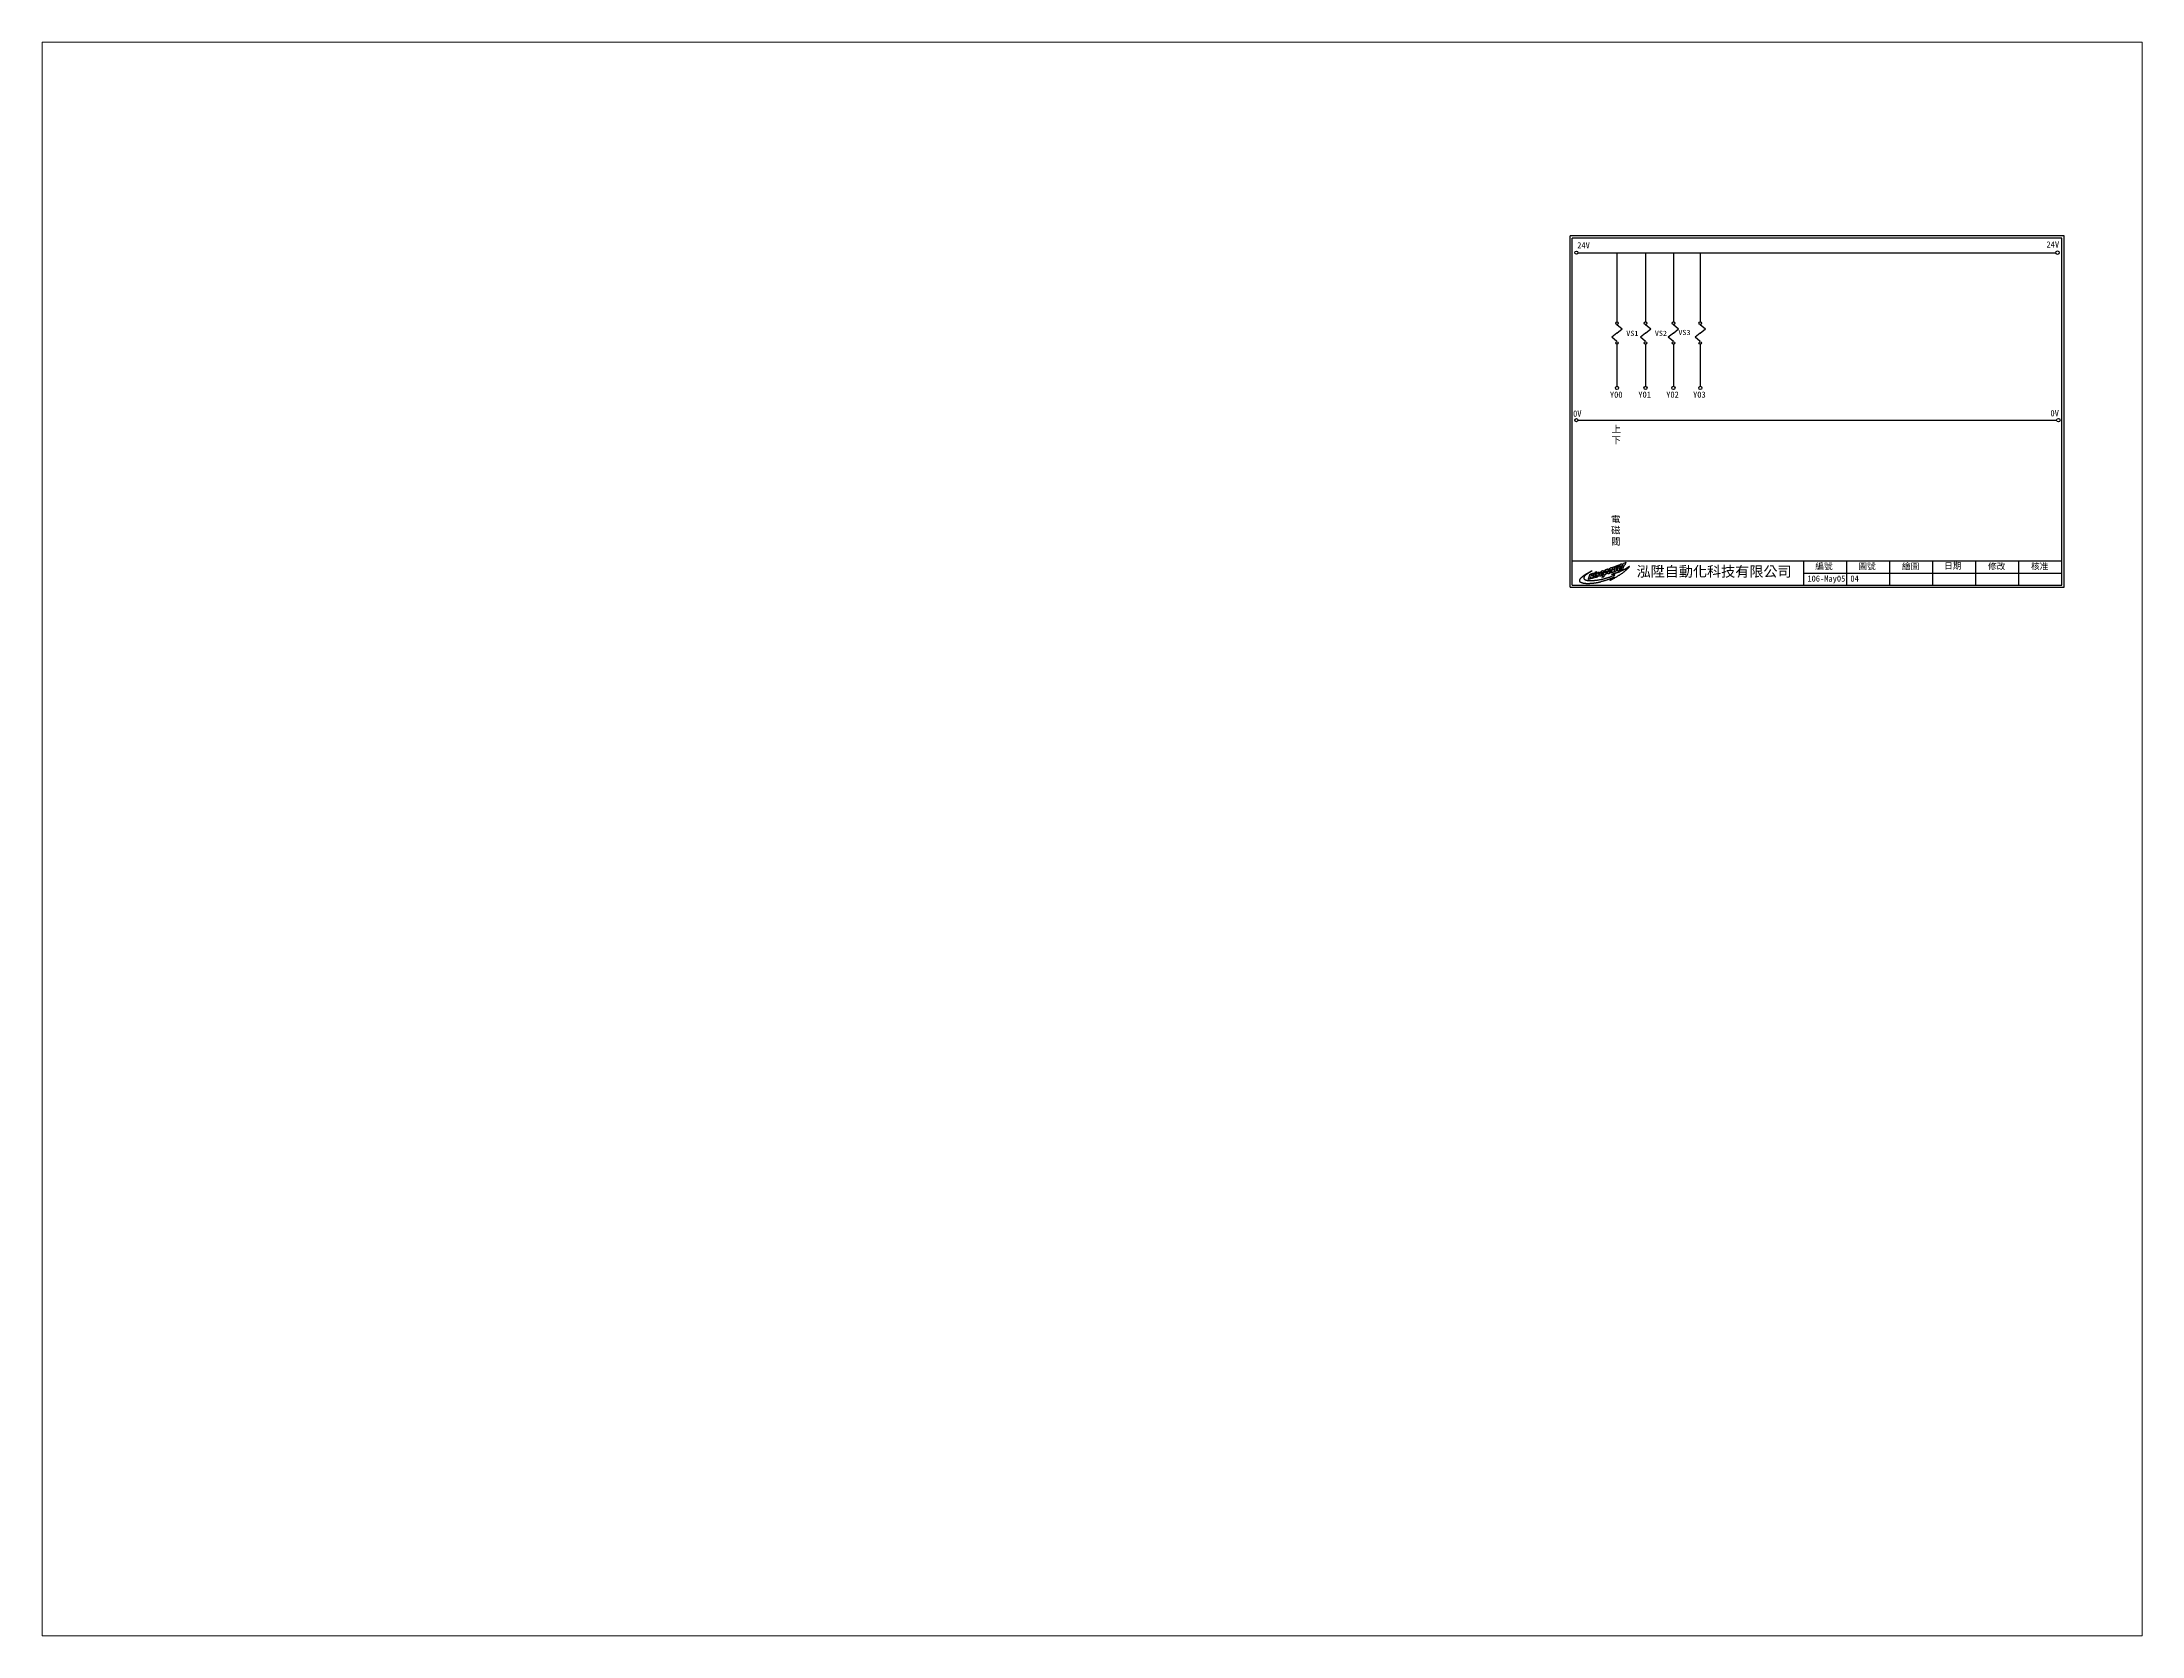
# Paper-space layout '配置1' of a CAD drawing. Extents: x 26 to 231, y 20 to 176.
# The model-space entities are those that its viewports show. They can reach past a viewport. Long polylines and large blocks are cut down to what shows.
import ezdxf

# ---------------------------------------------------------------- set-up
doc = ezdxf.new("R2010")
doc.units = 0
doc.layers.get('0').update_dxf_attribs({"linetype": 'CONTINUOUS'})
for name, color, linetype in [('圖框層', 7, 'CONTINUOUS'), ('標尺寸層', 3, 'CONTINUOUS'), ('輪廓線層', 7, 'CONTINUOUS')]:
    doc.layers.add(name, color=color, linetype=linetype)
doc.styles.add('CNS', font='romanc.shx', dxfattribs={"bigfont": 'chineset.shx'})
doc.styles.add('STSL', font='kaiu.ttf')

psp = doc.layouts.new('配置1')

msp = doc.modelspace()

# ---------------------------------------------------------------- texts
at = {"layer": '圖框層', "color": 4, "style": 'STSL'}
for s, height, p in [('24V', 3.6, (893.2, 447.9)), ('24V', 3.6, (1165.8, 448.4)), ('VS1', 3, (921.7, 397.1)), ('VS2', 3, (938.3, 397.1)), ('VS3', 3, (952, 397.6)), ('0V', 3.6, (890.8, 350.2)), ('Y00', 3.6, (912.2, 361.2)), ('Y01', 3.6, (928.7, 361.2)), ('Y02', 3.6, (944.9, 361.2)), ('Y03', 3.6, (960.5, 361.2)), ('0V', 3.6, (1168.1, 350.4)), ('泓陞自動化科技有限公司', 6, (927.7, 257.3)), ('106-May05', 3.6, (1026.9, 254.4)), ('編號', 3.6, (1031.5, 261.5)), ('04', 3.6, (1051.9, 254.4)), ('圖號', 3.6, (1056.5, 261.5)), ('繪圖', 3.6, (1081.8, 261.5)), ('日期', 3.6, (1106.3, 261.8)), ('修改', 3.6, (1131.8, 261.5)), ('核准', 3.6, (1156.8, 261.5))]:
    msp.add_text(s, height=height, dxfattribs=at).set_placement(p)
at = {"layer": '標尺寸層', "color": 7, "char_height": 3.9, "attachment_point": 5, "style": 'CNS'}
for s, insert, width in [('{\\fDFKai-SB|b0|i0|c136|p65;上下}', (915.9, 339.6), 2.848), ('{\\fDFKai-SB|b0|i0|c136|p65;電磁閥}', (915.6, 284), 8.663)]:
    msp.add_mtext(s, dxfattribs=dict(at, insert=insert, width=width))

# ---------------------------------------------------------------- linework, layer by layer
for centre in [(1172.2, 445.4), (1172.7, 348.2)]:
    msp.add_circle(centre, 1)
at = {"layer": '圖框層', "color": 7}
for p, q in [((1176.1, 455.2), (889.1, 455.2)), ((889.1, 251.2), (889.1, 455.2)), ((1174.8, 453.9), (890.3, 453.9)), ((890.3, 252.4), (890.3, 453.9)), ((1174.8, 252.4), (1174.8, 453.9)), ((1176.1, 251.2), (1176.1, 455.2)), ((890.3, 266.4), (1174.8, 266.4)), ((1024.8, 252.4), (1024.8, 266.4)), ((1024.8, 259.4), (1174.8, 259.4)), ((1049.8, 252.4), (1049.8, 266.4)), ((1074.8, 252.4), (1074.8, 266.4)), ((1099.8, 252.4), (1099.8, 266.4)), ((1124.8, 252.4), (1124.8, 266.4)), ((1149.8, 252.4), (1149.8, 266.4)), ((889.1, 251.2), (1176.1, 251.2)), ((890.3, 252.4), (1174.8, 252.4))]:
    msp.add_line(p, q, dxfattribs=at)
at = {"layer": '標尺寸層', "color": 7}
for p, q in [((893.6, 445.4), (1171.2, 445.4)), ((916.3, 445.4), (916.3, 405.2)), ((932.9, 445.4), (932.9, 405.2)), ((949.1, 445.4), (949.1, 405.2)), ((964.7, 445.4), (964.7, 405.2)), ((916.3, 403.7), (919.4, 401.2)), ((932.9, 403.7), (935.9, 401.2)), ((949.1, 403.7), (952.1, 401.2)), ((964.7, 403.7), (967.7, 401.2)), ((916.3, 398.7), (913.3, 396.3)), ((916.3, 393.8), (913.3, 396.3)), ((916.3, 398.7), (919.4, 401.2)), ((916.3, 392.3), (916.3, 367.8)), ((932.9, 398.7), (929.9, 396.3)), ((932.9, 393.8), (929.9, 396.3)), ((932.9, 398.7), (935.9, 401.2)), ((932.9, 392.3), (932.9, 367.8)), ((949.1, 398.7), (946.1, 396.3)), ((949.1, 393.8), (946.1, 396.3)), ((949.1, 398.7), (952.1, 401.2)), ((949.1, 392.3), (949.1, 367.8)), ((964.7, 398.7), (961.7, 396.3)), ((964.7, 393.8), (961.7, 396.3)), ((964.7, 398.7), (967.7, 401.2)), ((964.7, 392.3), (964.7, 367.8)), ((893.8, 348.2), (1171.7, 348.2))]:
    msp.add_line(p, q, dxfattribs=at)
for centre, radius in [((892.7, 445.4), 0.92), ((916.3, 404.5), 0.751), ((932.9, 404.5), 0.751), ((949.1, 404.5), 0.751), ((964.7, 404.5), 0.751), ((916.3, 393), 0.751), ((932.9, 393), 0.751), ((949.1, 393), 0.751), ((964.7, 393), 0.751), ((916.3, 366.9), 0.92), ((932.9, 366.9), 0.92), ((949.1, 366.9), 0.92), ((964.7, 366.9), 0.92), ((892.7, 348.2), 0.92)]:
    msp.add_circle(centre, radius, dxfattribs=at)
at = {"layer": '輪廓線層', "color": 1}
msp.add_lwpolyline([(913.7, 256.6), (913.4, 256.5), (913.1, 256.4), (912.8, 256.2), (912.5, 256.1), (912.2, 256), (911.9, 255.9), (911.6, 255.7), (911.3, 255.6), (911, 255.5), (910.8, 255.4), (910.6, 255.4), (910.4, 255.3), (910.2, 255.2), (909.9, 255.1), (909.7, 255.1), (909.5, 255), (909.2, 254.9), (908.9, 254.8), (908.7, 254.8), (908.4, 254.7), (908.1, 254.6), (907.8, 254.5), (907.5, 254.4), (907.2, 254.4), (907, 254.3), (906.7, 254.2), (906.5, 254.2), (906.3, 254.1), (906.1, 254.1), (905.9, 254), (905.7, 254), (905.5, 253.9), (905.3, 253.9), (905.1, 253.8), (904.9, 253.8), (904.7, 253.8), (904.6, 253.7), (904.4, 253.7), (904.2, 253.7), (904, 253.6), (903.8, 253.6), (903.6, 253.6), (903.5, 253.5), (903.3, 253.5), (903.1, 253.5), (902.9, 253.5), (902.8, 253.4), (902.6, 253.4), (902.4, 253.4), (902.3, 253.4), (902.1, 253.4), (902, 253.3), (901.8, 253.3), (901.6, 253.3), (901.5, 253.3), (901.3, 253.3), (901.1, 253.3), (901, 253.3), (900.8, 253.3), (900.6, 253.3), (900.5, 253.2), (900.3, 253.2), (900.1, 253.2), (899.9, 253.2), (899.8, 253.2), (899.6, 253.2), (899.5, 253.2), (899.3, 253.2), (899.2, 253.2), (899, 253.2), (898.9, 253.2), (898.8, 253.2), (898.7, 253.2), (898.5, 253.2), (898.4, 253.2), (898.3, 253.2), (898.2, 253.3), (898.1, 253.3), (898, 253.3), (897.9, 253.3), (897.7, 253.3), (897.6, 253.3), (897.5, 253.3), (897.4, 253.3), (897.2, 253.4), (897.1, 253.4), (897, 253.4), (896.8, 253.4), (896.7, 253.5), (896.5, 253.5), (896.4, 253.5), (896.3, 253.6), (896.1, 253.6), (896, 253.7), (895.9, 253.7), (895.8, 253.8), (895.7, 253.8), (895.6, 253.8), (895.5, 253.9), (895.4, 253.9), (895.3, 254), (895.2, 254), (895.2, 254.1), (895.1, 254.1), (895.1, 254.2), (895, 254.2), (895, 254.3), (894.9, 254.3), (894.9, 254.3), (894.9, 254.4), (894.9, 254.4), (894.8, 254.4), (894.8, 254.5), (894.8, 254.5), (894.8, 254.5), (894.8, 254.6), (894.8, 254.6), (894.8, 254.6), (894.8, 254.7), (894.7, 254.7), (894.7, 254.7), (894.7, 254.8), (894.7, 254.8), (894.7, 254.8), (894.7, 254.9), (894.7, 254.9), (894.7, 254.9), (894.7, 255), (894.7, 255), (894.7, 255), (894.7, 255.1), (894.7, 255.1), (894.7, 255.2), (894.7, 255.2), (894.7, 255.2), (894.7, 255.3), (894.7, 255.3), (894.7, 255.4), (894.7, 255.4), (894.7, 255.4), (894.7, 255.5), (894.8, 255.5), (894.8, 255.6), (894.8, 255.6), (894.8, 255.7), (894.9, 255.7), (894.9, 255.8), (894.9, 255.9), (895, 256), (895, 256), (895.1, 256.1), (895.2, 256.2), (895.2, 256.3), (895.3, 256.4), (895.4, 256.5), (895.5, 256.6), (895.6, 256.7), (895.6, 256.8), (895.7, 256.9), (895.9, 257), (896, 257.1), (896.1, 257.2), (896.2, 257.3), (896.3, 257.4), (896.5, 257.5), (896.6, 257.6), (896.7, 257.7), (896.9, 257.8), (897, 257.9), (897.1, 258), (897.3, 258.1), (897.4, 258.2), (897.5, 258.3), (897.7, 258.4), (897.8, 258.5), (897.9, 258.6), (898, 258.6), (898.2, 258.7), (898.3, 258.8), (898.4, 258.9), (898.5, 258.9), (898.6, 259), (898.7, 259), (898.8, 259.1), (898.9, 259.2), (899, 259.2), (899.1, 259.3), (899.3, 259.3), (899.4, 259.4), (899.5, 259.5), (899.7, 259.6), (899.8, 259.7), (900, 259.8), (900.2, 259.9), (900.4, 260), (900.6, 260.1), (900.8, 260.2), (901, 260.3), (901.2, 260.4), (901.3, 260.4), (901.5, 260.5), (901.6, 260.5), (901.6, 260.6), (901.7, 260.6), (901.7, 260.6), (901.7, 260.6), (901.7, 260.6), (901.7, 260.5), (901.7, 260.5), (901.6, 260.5), (901.6, 260.4), (901.5, 260.4), (901.4, 260.4), (901.3, 260.3), (901.2, 260.3), (901.1, 260.2), (901, 260.1), (900.9, 260.1), (900.8, 260), (900.7, 259.9), (900.6, 259.9), (900.4, 259.8), (900.3, 259.7), (900.2, 259.7), (900.1, 259.6), (899.9, 259.5), (899.8, 259.4), (899.7, 259.4), (899.5, 259.3), (899.4, 259.2), (899.3, 259.1), (899.2, 259), (899, 258.9), (898.9, 258.9), (898.8, 258.8), (898.7, 258.7), (898.6, 258.6), (898.5, 258.5), (898.4, 258.4), (898.3, 258.4), (898.2, 258.3), (898.1, 258.2), (898, 258.1), (897.9, 258), (897.8, 257.9), (897.7, 257.8), (897.6, 257.8), (897.6, 257.7), (897.5, 257.6), (897.4, 257.5), (897.4, 257.5), (897.3, 257.4), (897.3, 257.3), (897.2, 257.3), (897.2, 257.2), (897.2, 257.1), (897.1, 257.1), (897.1, 257), (897.1, 257), (897.1, 256.9), (897.1, 256.8), (897, 256.8), (897, 256.7), (897, 256.7), (897, 256.6), (897, 256.6), (897, 256.5), (897, 256.5), (897, 256.4), (897, 256.4), (897, 256.4), (897, 256.3), (897.1, 256.3), (897.1, 256.2), (897.1, 256.2), (897.1, 256.2), (897.1, 256.1), (897.1, 256.1), (897.2, 256), (897.2, 256), (897.2, 256), (897.2, 255.9), (897.3, 255.9), (897.3, 255.9), (897.3, 255.9), (897.4, 255.8), (897.4, 255.8), (897.4, 255.8), (897.5, 255.7), (897.5, 255.7), (897.6, 255.7), (897.6, 255.7), (897.7, 255.6), (897.7, 255.6), (897.8, 255.6), (897.9, 255.5), (897.9, 255.5), (898, 255.5), (898.1, 255.4), (898.1, 255.4), (898.2, 255.4), (898.3, 255.3), (898.3, 255.3), (898.4, 255.3), (898.5, 255.3), (898.6, 255.3), (898.6, 255.2), (898.7, 255.2), (898.8, 255.2), (898.9, 255.2), (899, 255.2), (899, 255.1), (899.1, 255.1), (899.2, 255.1), (899.4, 255.1), (899.5, 255.1), (899.6, 255.1), (899.7, 255.1), (899.8, 255.1), (900, 255), (900.1, 255), (900.2, 255), (900.4, 255), (900.5, 255), (900.7, 255), (900.8, 255), (901, 255), (901.2, 255), (901.3, 255), (901.5, 255), (901.7, 255), (901.9, 255), (902.1, 255.1), (902.3, 255.1), (902.5, 255.1), (902.7, 255.1), (902.9, 255.1), (903, 255.1), (903.2, 255.1), (903.4, 255.2), (903.6, 255.2), (903.7, 255.2), (903.9, 255.2), (904.1, 255.2), (904.2, 255.2), (904.4, 255.3), (904.6, 255.3), (904.7, 255.3), (904.9, 255.3), (905.1, 255.4), (905.3, 255.4), (905.5, 255.4), (905.8, 255.5), (906, 255.5), (906.3, 255.6), (906.6, 255.6), (906.8, 255.7), (907.1, 255.7), (907.4, 255.8), (907.7, 255.9), (908, 255.9), (908.3, 256), (908.5, 256.1), (908.8, 256.1), (909.1, 256.2), (909.3, 256.3), (909.6, 256.4), (909.8, 256.4), (910, 256.5), (910.3, 256.6), (910.5, 256.6), (910.7, 256.7), (910.8, 256.7), (911, 256.8), (911.2, 256.8), (911.3, 256.9), (911.4, 256.9), (911.5, 257), (911.7, 257), (911.8, 257), (911.9, 257.1), (912, 257.1), (912.1, 257.1), (912.2, 257.2), (912.4, 257.3), (912.5, 257.3), (912.7, 257.4), (912.8, 257.4), (913, 257.5), (913.2, 257.6), (913.4, 257.6), (913.5, 257.7), (913.6, 257.7), (913.8, 257.8), (913.9, 257.8), (914, 257.9), (914.1, 257.9), (914.3, 258), (914.4, 258), (914.5, 258.1), (914.6, 258.1), (914.7, 258.1), (914.8, 258.2), (914.9, 258.2), (915, 258.2), (915, 258.3), (915.1, 258.3), (915.1, 258.3), (915.1, 258.4), (915.1, 258.4), (915.1, 258.4), (915.1, 258.4), (915, 258.4), (914.9, 258.5), (914.9, 258.5), (914.8, 258.5), (914.7, 258.5), (914.6, 258.5), (914.6, 258.5), (914.5, 258.5), (914.4, 258.5), (914.3, 258.5), (914.2, 258.5), (914.1, 258.6), (914, 258.6), (913.9, 258.6), (913.8, 258.6), (913.7, 258.6), (913.7, 258.6), (913.6, 258.6), (913.5, 258.6), (913.4, 258.6), (913.3, 258.6), (913.3, 258.6), (913.2, 258.7), (913.2, 258.7), (913.2, 258.7), (913.1, 258.7), (913.1, 258.7), (913.1, 258.7), (913.1, 258.7), (913.2, 258.8), (913.2, 258.8), (913.2, 258.8), (913.3, 258.8), (913.4, 258.8), (913.5, 258.9), (913.6, 258.9), (913.7, 258.9), (913.8, 258.9), (914, 259), (914.1, 259), (914.3, 259.1), (914.5, 259.1), (914.6, 259.2), (914.8, 259.2), (915, 259.3), (915.2, 259.3), (915.3, 259.4), (915.5, 259.4), (915.7, 259.5), (915.9, 259.6), (916.1, 259.6), (916.3, 259.7), (916.4, 259.7), (916.6, 259.8), (916.8, 259.9), (917, 259.9), (917.2, 260), (917.4, 260.1), (917.6, 260.2), (917.9, 260.2), (918.1, 260.3), (918.4, 260.4), (918.6, 260.6), (918.9, 260.7), (919.1, 260.8), (919.4, 260.9), (919.6, 261), (919.9, 261.1), (920.1, 261.2), (920.3, 261.4), (920.5, 261.5), (920.7, 261.6), (920.9, 261.7), (921.1, 261.7), (921.2, 261.8), (921.4, 261.9), (921.6, 262), (921.7, 262.2), (921.9, 262.3), (922.1, 262.4), (922.2, 262.5), (922.4, 262.6), (922.5, 262.7), (922.7, 262.8), (922.8, 262.9), (922.9, 263), (923, 263.1), (923.1, 263.2), (923.2, 263.2), (923.3, 263.3), (923.4, 263.3), (923.4, 263.3), (923.4, 263.3), (923.5, 263.3), (923.4, 263.3), (923.4, 263.2), (923.4, 263.1), (923.3, 263.1), (923.3, 263), (923.3, 262.9), (923.2, 262.8), (923.2, 262.8), (923.1, 262.7), (923, 262.6), (923, 262.6), (922.9, 262.5), (922.9, 262.4), (922.8, 262.3), (922.8, 262.3), (922.7, 262.2), (922.6, 262.1), (922.6, 262.1), (922.5, 262), (922.4, 261.9), (922.3, 261.8), (922.2, 261.7), (922.1, 261.6), (922, 261.5), (921.9, 261.4), (921.7, 261.2), (921.6, 261.1), (921.5, 261), (921.3, 260.8), (921.2, 260.7), (921, 260.6), (920.8, 260.4), (920.7, 260.3), (920.5, 260.1), (920.3, 260), (920.1, 259.9), (919.9, 259.7), (919.7, 259.5), (919.5, 259.4), (919.3, 259.2), (919, 259), (918.8, 258.9), (918.5, 258.7), (918.3, 258.5), (918, 258.4), (917.7, 258.2), (917.5, 258), (917.2, 257.9), (917, 257.7), (916.7, 257.5), (916.4, 257.4), (916.2, 257.2), (915.9, 257.1), (915.6, 256.9), (915.4, 256.8), (915.1, 256.6), (914.8, 256.5), (914.6, 256.3), (914.3, 256.2), (914.1, 256), (913.9, 255.9), (913.7, 255.8), (913.5, 255.7), (913.3, 255.6), (913.2, 255.5), (913, 255.5), (912.9, 255.4), (912.8, 255.3), (912.7, 255.3), (912.6, 255.2), (912.5, 255.2), (912.4, 255.1), (912.4, 255.1), (912.3, 255.1), (912.3, 255.1), (912.2, 255.1), (912.2, 255.1), (912.2, 255.1), (912.2, 255.1), (912.3, 255.2), (912.3, 255.2), (912.4, 255.3), (912.5, 255.4), (912.6, 255.4), (912.7, 255.5), (912.9, 255.6), (913, 255.7), (913.2, 255.9), (913.3, 256), (913.5, 256.1), (913.6, 256.2), (913.8, 256.3), (914, 256.4), (914.1, 256.6), (914.3, 256.7), (914.4, 256.8), (914.5, 256.9), (914.6, 256.9), (914.7, 257), (914.7, 257), (914.8, 257.1), (914.8, 257.1), (914.7, 257.1), (914.7, 257.1), (914.6, 257), (914.5, 257), (914.3, 256.9), (914.1, 256.8), (913.9, 256.7)], close=True, dxfattribs=at)
at = {"layer": '輪廓線層', "color": 116}
for points in [[(902.3, 257.8), (902.3, 257.8), (902.3, 257.8), (902.3, 257.7), (902.4, 257.7), (902.4, 257.7), (902.4, 257.7), (902.4, 257.6), (902.4, 257.6), (902.4, 257.6), (902.3, 257.5), (902.3, 257.5), (902.3, 257.5), (902.3, 257.4), (902.3, 257.4), (902.3, 257.3), (902.3, 257.3), (902.3, 257.3), (902.3, 257.2), (902.3, 257.2), (902.3, 257.1), (902.2, 257.1), (902.2, 257.1), (902.2, 257), (902.2, 257), (902.2, 257), (902.2, 256.9), (902.2, 256.9), (902.2, 256.9), (902.2, 256.8), (902.1, 256.8), (902.1, 256.8), (902.1, 256.8), (902.1, 256.7), (902.1, 256.7), (902.1, 256.7), (902.1, 256.7), (902.1, 256.6), (902.1, 256.6), (902.1, 256.6), (902.1, 256.6), (902.1, 256.6), (902.1, 256.5), (902.1, 256.5), (902.1, 256.5), (902.1, 256.5), (902.1, 256.5), (902.1, 256.5), (902.1, 256.4), (902.1, 256.4), (902.1, 256.4), (902.1, 256.4), (902.1, 256.4), (902.1, 256.4), (902.1, 256.4), (902.1, 256.4), (902.1, 256.4), (902, 256.4), (902, 256.4), (902, 256.4), (902, 256.3), (902, 256.3), (901.9, 256.3), (901.9, 256.3), (901.9, 256.3), (901.8, 256.3), (901.8, 256.3), (901.8, 256.3), (901.7, 256.3), (901.7, 256.3), (901.7, 256.2), (901.6, 256.2), (901.6, 256.2), (901.6, 256.2), (901.5, 256.2), (901.5, 256.2), (901.5, 256.2), (901.4, 256.2), (901.4, 256.2), (901.4, 256.2), (901.3, 256.2), (901.3, 256.2), (901.3, 256.1), (901.3, 256.1), (901.3, 256.1), (901.3, 256.1), (901.2, 256.2), (901.2, 256.2), (901.2, 256.2), (901.2, 256.2), (901.2, 256.2), (901.2, 256.2), (901.2, 256.2), (901.2, 256.3), (901.2, 256.3), (901.2, 256.3), (901.2, 256.4), (901.3, 256.4), (901.3, 256.4), (901.3, 256.4), (901.3, 256.5), (901.3, 256.5), (901.3, 256.5), (901.3, 256.5), (901.3, 256.6), (901.3, 256.6), (901.3, 256.6), (901.3, 256.6), (901.3, 256.7), (901.3, 256.7), (901.3, 256.7), (901.4, 256.7), (901.4, 256.8), (901.4, 256.8), (901.4, 256.8), (901.4, 256.9), (901.4, 256.9), (901.4, 256.9), (901.4, 256.9), (901.4, 257), (901.4, 257), (901.4, 257), (901.4, 257), (901.4, 257), (901.4, 257.1), (901.4, 257.1), (901.4, 257.1), (901.4, 257.1), (901.4, 257.1), (901.4, 257.1), (901.4, 257.1), (901.4, 257.1), (901.4, 257.1), (901.4, 257.1), (901.4, 257.2), (901.4, 257.2), (901.4, 257.2), (901.4, 257.2), (901.4, 257.2), (901.4, 257.2), (901.3, 257.2), (901.3, 257.2), (901.3, 257.2), (901.3, 257.2), (901.3, 257.2), (901.3, 257.2), (901.3, 257.2), (901.2, 257.2), (901.2, 257.2), (901.2, 257.1), (901.2, 257.1), (901.2, 257.1), (901.1, 257.1), (901.1, 257.1), (901.1, 257.1), (901.1, 257.1), (901.1, 257.1), (901.1, 257.1), (901, 257.1), (901, 257.1), (901, 257.1), (901, 257.1), (901, 257), (900.9, 257), (900.9, 257), (900.9, 257), (900.9, 257), (900.9, 257), (900.9, 257), (900.9, 256.9), (900.9, 256.9), (900.9, 256.9), (900.9, 256.9), (900.9, 256.9), (900.9, 256.9), (900.9, 256.9), (900.8, 256.9), (900.8, 256.8), (900.8, 256.8), (900.8, 256.8), (900.8, 256.8), (900.8, 256.8), (900.8, 256.8), (900.8, 256.7), (900.8, 256.7), (900.8, 256.7), (900.8, 256.7), (900.8, 256.6), (900.8, 256.6), (900.8, 256.6), (900.8, 256.6), (900.7, 256.5), (900.7, 256.5), (900.7, 256.5), (900.7, 256.4), (900.7, 256.4), (900.7, 256.4), (900.7, 256.4), (900.7, 256.4), (900.7, 256.3), (900.7, 256.3), (900.7, 256.3), (900.7, 256.3), (900.6, 256.2), (900.6, 256.2), (900.6, 256.2), (900.6, 256.2), (900.6, 256.1), (900.6, 256.1), (900.6, 256.1), (900.6, 256.1), (900.6, 256.1), (900.6, 256), (900.6, 256), (900.6, 256), (900.6, 256), (900.5, 256), (900.5, 256), (900.5, 255.9), (900.5, 255.9), (900.5, 255.9), (900.4, 255.9), (900.4, 255.9), (900.4, 255.9), (900.3, 255.9), (900.3, 255.9), (900.2, 255.8), (900.2, 255.8), (900.1, 255.8), (900.1, 255.8), (900, 255.8), (900, 255.8), (900, 255.8), (899.9, 255.8), (899.9, 255.7), (899.8, 255.7), (899.8, 255.7), (899.8, 255.7), (899.8, 255.7), (899.7, 255.7), (899.7, 255.7), (899.7, 255.8), (899.7, 255.8), (899.7, 255.8), (899.7, 255.8), (899.7, 255.9), (899.7, 255.9), (899.8, 255.9), (899.8, 256), (899.8, 256), (899.8, 256), (899.8, 256.1), (899.8, 256.1), (899.8, 256.2), (899.8, 256.2), (899.9, 256.2), (899.9, 256.3), (899.9, 256.3), (899.9, 256.3), (899.9, 256.4), (899.9, 256.4), (899.9, 256.4), (899.9, 256.5), (899.9, 256.5), (899.9, 256.5), (900, 256.5), (900, 256.6), (900, 256.6), (900, 256.6), (900, 256.7), (900, 256.7), (900, 256.7), (900, 256.8), (900.1, 256.8), (900.1, 256.9), (900.1, 256.9), (900.1, 257), (900.1, 257), (900.1, 257.1), (900.2, 257.1), (900.2, 257.2), (900.2, 257.2), (900.2, 257.3), (900.2, 257.3), (900.2, 257.4), (900.3, 257.4), (900.3, 257.4), (900.3, 257.5), (900.3, 257.5), (900.3, 257.6), (900.3, 257.6), (900.3, 257.6), (900.3, 257.7), (900.4, 257.7), (900.4, 257.7), (900.4, 257.8), (900.4, 257.8), (900.4, 257.8), (900.4, 257.8), (900.4, 257.9), (900.4, 257.9), (900.4, 257.9), (900.4, 257.9), (900.4, 258), (900.5, 258), (900.5, 258.1), (900.5, 258.1), (900.5, 258.2), (900.5, 258.2), (900.5, 258.3), (900.6, 258.3), (900.6, 258.4), (900.6, 258.4), (900.6, 258.5), (900.6, 258.5), (900.6, 258.6), (900.6, 258.6), (900.7, 258.6), (900.7, 258.6), (900.7, 258.7), (900.7, 258.7), (900.7, 258.7), (900.7, 258.7), (900.7, 258.7), (900.8, 258.8), (900.8, 258.8), (900.9, 258.8), (901, 258.8), (901.1, 258.9), (901.2, 258.9), (901.3, 259), (901.5, 259), (901.7, 259.1), (901.8, 259.2), (902, 259.2), (902.1, 259.3), (902.3, 259.3), (902.4, 259.4), (902.5, 259.4), (902.5, 259.4), (902.6, 259.4), (902.6, 259.4), (902.6, 259.4), (902.7, 259.4), (902.7, 259.4), (902.7, 259.4), (902.7, 259.4), (902.7, 259.4), (902.8, 259.4), (902.8, 259.4), (902.8, 259.4), (902.8, 259.4), (902.8, 259.4), (902.8, 259.4), (902.8, 259.4), (902.8, 259.3), (902.9, 259.3), (902.9, 259.3), (902.9, 259.3), (902.9, 259.3), (902.9, 259.2), (902.9, 259.2), (902.9, 259.2), (902.9, 259.2), (902.9, 259.1), (902.9, 259.1), (902.9, 259.1), (902.9, 259.1), (902.9, 259), (902.9, 259), (902.9, 259), (902.9, 258.9), (902.9, 258.9), (902.9, 258.9), (902.9, 258.9), (902.8, 258.8), (902.8, 258.8), (902.8, 258.8), (902.8, 258.7), (902.8, 258.7), (902.8, 258.7), (902.8, 258.6), (902.7, 258.6), (902.7, 258.6), (902.7, 258.5), (902.7, 258.5), (902.7, 258.5), (902.6, 258.4), (902.6, 258.4), (902.6, 258.3), (902.6, 258.3), (902.5, 258.3), (902.5, 258.2), (902.5, 258.2), (902.5, 258.2), (902.4, 258.1), (902.4, 258.1), (902.4, 258.1), (902.4, 258.1), (902.3, 258), (902.3, 258), (902.3, 258), (902.3, 258), (902.3, 257.9), (902.2, 257.9), (902.2, 257.9), (902.2, 257.9), (902.2, 257.9), (902.2, 257.9), (902.2, 257.9), (902.2, 257.9), (902.1, 257.9), (902.1, 257.9), (902.1, 257.9), (902.1, 257.8), (902.2, 257.8), (902.2, 257.8), (902.2, 257.8), (902.2, 257.8), (902.2, 257.8), (902.2, 257.8), (902.3, 257.8), (902.3, 257.8), (902.3, 257.8)], [(901.7, 258), (901.6, 258), (901.6, 258), (901.6, 257.9), (901.6, 257.9), (901.5, 257.9), (901.5, 257.9), (901.5, 257.9), (901.5, 257.9), (901.4, 257.9), (901.4, 257.9), (901.4, 257.9), (901.4, 257.9), (901.3, 257.9), (901.3, 257.9), (901.3, 257.9), (901.3, 257.9), (901.3, 257.9), (901.3, 257.9), (901.3, 257.9), (901.3, 257.9), (901.3, 257.9), (901.3, 257.9), (901.3, 258), (901.3, 258), (901.3, 258), (901.3, 258), (901.3, 258), (901.3, 258.1), (901.3, 258.1), (901.3, 258.1), (901.3, 258.1), (901.3, 258.1), (901.3, 258.2), (901.3, 258.2), (901.3, 258.2), (901.3, 258.2), (901.3, 258.3), (901.4, 258.3), (901.4, 258.3), (901.4, 258.3), (901.4, 258.4), (901.5, 258.4), (901.5, 258.4), (901.5, 258.4), (901.6, 258.4), (901.6, 258.4), (901.6, 258.4), (901.7, 258.5), (901.7, 258.5), (901.7, 258.5), (901.8, 258.5), (901.8, 258.5), (901.8, 258.5), (901.8, 258.5), (901.9, 258.5), (901.9, 258.5), (901.9, 258.5), (901.9, 258.5), (901.9, 258.5), (901.9, 258.5), (901.9, 258.5), (902, 258.4), (902, 258.4), (902, 258.4), (902, 258.4), (902, 258.4), (902, 258.4), (902, 258.4), (901.9, 258.3), (901.9, 258.3), (901.9, 258.3), (901.9, 258.3), (901.9, 258.2), (901.9, 258.2), (901.9, 258.2), (901.9, 258.2), (901.9, 258.2), (901.9, 258.1), (901.9, 258.1), (901.8, 258.1), (901.8, 258.1), (901.8, 258.1), (901.8, 258.1), (901.8, 258), (901.7, 258), (901.7, 258), (901.7, 258)], [(903.3, 259), (904.2, 259.3), (903.2, 256.7), (902.4, 256.5)], [(903.6, 260), (904.4, 260.3), (904.2, 259.5), (903.4, 259.2)], [(905.1, 259.2), (905.1, 259.1), (905.1, 259.1), (905.1, 259.1), (905.1, 259.1), (905.1, 259.1), (905.1, 259.1), (905.1, 259.1), (905.1, 259), (905.1, 259), (905.1, 259), (905.1, 259), (905.1, 259), (905.1, 259), (905.1, 259), (905.1, 259), (905.1, 258.9), (905.1, 258.9), (905.1, 258.9), (905.1, 258.9), (905.1, 258.9), (905.1, 258.9), (905.1, 258.9), (905.2, 258.9), (905.2, 258.9), (905.2, 258.9), (905.2, 258.9), (905.3, 258.9), (905.3, 258.9), (905.4, 258.9), (905.4, 258.9), (905.4, 258.9), (905.5, 258.9), (905.5, 258.9), (905.6, 258.9), (905.6, 258.9), (905.6, 258.9), (905.7, 258.9), (905.7, 258.9), (905.7, 258.9), (905.7, 258.9), (905.8, 258.9), (905.8, 258.9), (905.8, 258.8), (905.8, 258.8), (905.8, 258.8), (905.8, 258.8), (905.8, 258.8), (905.8, 258.8), (905.8, 258.8), (905.8, 258.7), (905.9, 258.7), (905.9, 258.7), (905.9, 258.7), (905.9, 258.7), (905.9, 258.7), (905.9, 258.6), (905.9, 258.6), (905.9, 258.6), (905.9, 258.6), (905.9, 258.6), (905.9, 258.5), (905.9, 258.5), (905.9, 258.5), (905.9, 258.5), (905.9, 258.5), (905.9, 258.5), (905.9, 258.5), (905.9, 258.4), (905.9, 258.4), (905.9, 258.4), (905.9, 258.4), (905.8, 258.4), (905.8, 258.3), (905.8, 258.3), (905.8, 258.3), (905.8, 258.2), (905.8, 258.2), (905.8, 258.2), (905.8, 258.1), (905.7, 258.1), (905.7, 258), (905.7, 258), (905.7, 257.9), (905.6, 257.9), (905.6, 257.9), (905.6, 257.8), (905.6, 257.8), (905.5, 257.7), (905.5, 257.7), (905.5, 257.6), (905.4, 257.6), (905.4, 257.6), (905.4, 257.5), (905.3, 257.5), (905.3, 257.5), (905.2, 257.4), (905.2, 257.4), (905.2, 257.4), (905.1, 257.3), (905.1, 257.3), (905, 257.3), (905, 257.2), (905, 257.2), (904.9, 257.2), (904.9, 257.2), (904.8, 257.1), (904.8, 257.1), (904.8, 257.1), (904.7, 257.1), (904.7, 257.1), (904.7, 257.1), (904.6, 257), (904.6, 257), (904.6, 257), (904.5, 257), (904.5, 257), (904.5, 257), (904.4, 257), (904.4, 257), (904.4, 256.9), (904.3, 256.9), (904.3, 256.9), (904.3, 256.9), (904.2, 256.9), (904.2, 256.9), (904.2, 256.9), (904.2, 256.9), (904.1, 256.9), (904.1, 256.9), (904.1, 256.9), (904, 256.9), (904, 256.9), (904, 256.9), (904, 256.9), (904, 256.9), (903.9, 256.9), (903.9, 256.9), (903.9, 257), (903.9, 257), (903.8, 257), (903.8, 257), (903.8, 257), (903.8, 257), (903.8, 257.1), (903.8, 257.1), (903.8, 257.1), (903.8, 257.1), (903.7, 257.1), (903.7, 257.2), (903.7, 257.2), (903.7, 257.2), (903.7, 257.2), (903.7, 257.2), (903.7, 257.3), (903.7, 257.3), (903.7, 257.3), (903.7, 257.3), (903.7, 257.4), (903.7, 257.4), (903.7, 257.4), (903.7, 257.4), (903.7, 257.5), (903.7, 257.5), (903.7, 257.5), (903.7, 257.5), (903.7, 257.5), (903.8, 257.5), (903.8, 257.6), (903.8, 257.6), (903.8, 257.6), (903.8, 257.6), (903.8, 257.6), (903.8, 257.6), (903.8, 257.6), (903.8, 257.7), (903.9, 257.7), (903.9, 257.7), (903.9, 257.7), (903.9, 257.7), (903.9, 257.7), (904, 257.7), (904, 257.7), (904, 257.7), (904, 257.7), (904.1, 257.8), (904.1, 257.8), (904.1, 257.8), (904.2, 257.8), (904.2, 257.8), (904.2, 257.8), (904.2, 257.8), (904.3, 257.8), (904.3, 257.8), (904.3, 257.8), (904.3, 257.8), (904.4, 257.8), (904.4, 257.9), (904.4, 257.9), (904.4, 257.9), (904.5, 257.9), (904.5, 257.9), (904.5, 257.9), (904.5, 257.9), (904.5, 257.9), (904.5, 257.9), (904.5, 257.9), (904.6, 257.9), (904.6, 257.9), (904.6, 257.9), (904.6, 257.8), (904.6, 257.8), (904.6, 257.8), (904.6, 257.8), (904.6, 257.8), (904.6, 257.8), (904.6, 257.8), (904.6, 257.7), (904.6, 257.7), (904.6, 257.7), (904.6, 257.7), (904.6, 257.7), (904.6, 257.7), (904.6, 257.7), (904.6, 257.7), (904.6, 257.7), (904.6, 257.7), (904.6, 257.7), (904.6, 257.7), (904.6, 257.7), (904.6, 257.7), (904.6, 257.7), (904.7, 257.7), (904.7, 257.7), (904.7, 257.7), (904.7, 257.7), (904.7, 257.7), (904.8, 257.7), (904.8, 257.7), (904.8, 257.7), (904.8, 257.7), (904.8, 257.7), (904.8, 257.7), (904.9, 257.7), (904.9, 257.7), (904.9, 257.8), (904.9, 257.8), (904.9, 257.8), (904.9, 257.8), (904.9, 257.8), (904.9, 257.8), (904.9, 257.8), (904.9, 257.9), (905, 257.9), (905, 257.9), (905, 257.9), (905, 257.9), (905, 257.9), (905, 257.9), (905, 258), (905, 258), (905, 258), (905, 258), (905, 258), (904.9, 258), (904.9, 258), (904.9, 258), (904.9, 258), (904.9, 258), (904.9, 258), (904.9, 258), (904.9, 258), (904.8, 258), (904.8, 258.1), (904.8, 258.1), (904.8, 258.1), (904.7, 258.1), (904.7, 258.1), (904.7, 258.1), (904.6, 258.1), (904.6, 258.1), (904.6, 258.1), (904.5, 258.1), (904.5, 258.1), (904.5, 258.1), (904.4, 258.1), (904.4, 258.1), (904.4, 258.1), (904.3, 258.1), (904.3, 258.1), (904.3, 258.1), (904.3, 258.1), (904.2, 258.1), (904.2, 258.1), (904.2, 258.1), (904.2, 258.1), (904.2, 258.1), (904.2, 258.2), (904.2, 258.2), (904.2, 258.2), (904.2, 258.2), (904.1, 258.2), (904.1, 258.2), (904.1, 258.3), (904.1, 258.3), (904.1, 258.3), (904.1, 258.3), (904.1, 258.3), (904.1, 258.4), (904.1, 258.4), (904.1, 258.4), (904.1, 258.4), (904.2, 258.5), (904.2, 258.5), (904.2, 258.5), (904.2, 258.5), (904.2, 258.5), (904.2, 258.6), (904.2, 258.6), (904.2, 258.6), (904.2, 258.6), (904.2, 258.6), (904.2, 258.6), (904.2, 258.7), (904.2, 258.7), (904.2, 258.7), (904.2, 258.7), (904.2, 258.7), (904.3, 258.8), (904.3, 258.8), (904.3, 258.8), (904.3, 258.8), (904.3, 258.9), (904.3, 258.9), (904.3, 258.9), (904.4, 259), (904.4, 259), (904.4, 259), (904.4, 259.1), (904.4, 259.1), (904.4, 259.1), (904.5, 259.2), (904.5, 259.2), (904.5, 259.2), (904.5, 259.3), (904.6, 259.3), (904.6, 259.3), (904.6, 259.4), (904.7, 259.4), (904.7, 259.4), (904.7, 259.5), (904.8, 259.5), (904.8, 259.5), (904.8, 259.5), (904.9, 259.6), (904.9, 259.6), (905, 259.6), (905, 259.7), (905, 259.7), (905.1, 259.7), (905.1, 259.7), (905.1, 259.7), (905.2, 259.7), (905.2, 259.8), (905.2, 259.8), (905.3, 259.8), (905.3, 259.8), (905.3, 259.8), (905.3, 259.8), (905.4, 259.8), (905.4, 259.8), (905.4, 259.9), (905.5, 259.9), (905.5, 259.9), (905.5, 259.9), (905.6, 259.9), (905.6, 259.9), (905.6, 259.9), (905.6, 259.9), (905.7, 259.9), (905.7, 259.9), (905.7, 260), (905.7, 260), (905.8, 260), (905.8, 260), (905.8, 260), (905.8, 260), (905.8, 260), (905.8, 260), (905.9, 260), (905.9, 260), (905.9, 260), (905.9, 260), (905.9, 260), (905.9, 260), (906, 260), (906, 260), (906, 260), (906, 259.9), (906, 259.9), (906, 259.9), (906, 259.9), (906.1, 259.9), (906.1, 259.9), (906.1, 259.9), (906.1, 259.9), (906.1, 259.9), (906.1, 259.9), (906.1, 259.8), (906.1, 259.8), (906.2, 259.8), (906.2, 259.8), (906.2, 259.8), (906.2, 259.8), (906.2, 259.8), (906.2, 259.7), (906.2, 259.7), (906.2, 259.7), (906.2, 259.7), (906.2, 259.7), (906.2, 259.6), (906.2, 259.6), (906.2, 259.6), (906.2, 259.6), (906.2, 259.5), (906.2, 259.5), (906.2, 259.5), (906.2, 259.5), (906.2, 259.4), (906.1, 259.4), (906.1, 259.4), (906.1, 259.3), (906, 259.3), (906, 259.3), (905.9, 259.3), (905.9, 259.2), (905.8, 259.2), (905.7, 259.2), (905.6, 259.2), (905.6, 259.1), (905.5, 259.1), (905.5, 259.1), (905.5, 259.1), (905.4, 259.1), (905.4, 259.1), (905.4, 259.2), (905.4, 259.2), (905.4, 259.2), (905.4, 259.2), (905.4, 259.2), (905.4, 259.2), (905.4, 259.2), (905.4, 259.2), (905.4, 259.3), (905.4, 259.3), (905.4, 259.3), (905.3, 259.3), (905.3, 259.3), (905.3, 259.3), (905.3, 259.3), (905.3, 259.3), (905.3, 259.3), (905.3, 259.3), (905.2, 259.3), (905.2, 259.2), (905.2, 259.2), (905.2, 259.2), (905.2, 259.2), (905.2, 259.2), (905.2, 259.2), (905.1, 259.2), (905.1, 259.2)], [(906.8, 258.6), (906.8, 258.5), (906.8, 258.5), (906.8, 258.5), (906.8, 258.5), (906.9, 258.5), (906.9, 258.5), (906.9, 258.5), (906.9, 258.4), (906.9, 258.4), (906.9, 258.4), (906.9, 258.4), (906.9, 258.4), (906.9, 258.4), (906.9, 258.4), (907, 258.4), (907, 258.4), (907, 258.4), (907, 258.4), (907, 258.4), (907.1, 258.4), (907.1, 258.4), (907.1, 258.4), (907.1, 258.4), (907.1, 258.4), (907.2, 258.4), (907.2, 258.5), (907.2, 258.5), (907.2, 258.5), (907.2, 258.5), (907.3, 258.5), (907.3, 258.5), (907.3, 258.5), (907.3, 258.6), (907.3, 258.6), (907.3, 258.6), (907.4, 258.6), (907.4, 258.6), (907.4, 258.6), (907.4, 258.6), (907.4, 258.7), (907.4, 258.7), (907.4, 258.7), (907.4, 258.7), (907.5, 258.7), (907.5, 258.7), (907.5, 258.7), (907.5, 258.7), (907.6, 258.7), (907.6, 258.8), (907.7, 258.8), (907.7, 258.8), (907.8, 258.8), (907.9, 258.8), (907.9, 258.8), (908, 258.8), (908, 258.8), (908, 258.8), (908.1, 258.8), (908.1, 258.8), (908.1, 258.8), (908.1, 258.8), (908.1, 258.8), (908.1, 258.7), (908, 258.7), (908, 258.7), (908, 258.7), (908, 258.6), (908, 258.6), (908, 258.6), (907.9, 258.6), (907.9, 258.5), (907.9, 258.5), (907.9, 258.5), (907.9, 258.5), (907.9, 258.4), (907.8, 258.4), (907.8, 258.4), (907.8, 258.4), (907.8, 258.3), (907.8, 258.3), (907.7, 258.3), (907.7, 258.2), (907.7, 258.2), (907.7, 258.2), (907.6, 258.2), (907.6, 258.1), (907.6, 258.1), (907.5, 258.1), (907.5, 258), (907.5, 258), (907.4, 258), (907.4, 258), (907.4, 257.9), (907.3, 257.9), (907.3, 257.9), (907.3, 257.9), (907.2, 257.8), (907.2, 257.8), (907.1, 257.8), (907.1, 257.7), (907, 257.7), (907, 257.7), (907, 257.7), (906.9, 257.7), (906.9, 257.6), (906.9, 257.6), (906.8, 257.6), (906.8, 257.6), (906.8, 257.6), (906.7, 257.6), (906.7, 257.6), (906.7, 257.6), (906.6, 257.6), (906.6, 257.6), (906.6, 257.6), (906.5, 257.6), (906.5, 257.5), (906.5, 257.5), (906.4, 257.6), (906.4, 257.6), (906.4, 257.6), (906.3, 257.6), (906.3, 257.6), (906.3, 257.6), (906.3, 257.6), (906.2, 257.6), (906.2, 257.6), (906.2, 257.6), (906.2, 257.7), (906.1, 257.7), (906.1, 257.7), (906.1, 257.7), (906.1, 257.8), (906.1, 257.8), (906.1, 257.8), (906.1, 257.8), (906.1, 257.9), (906.1, 257.9), (906.1, 257.9), (906, 257.9), (906, 258), (906, 258), (906, 258), (906, 258.1), (906, 258.1), (906, 258.1), (906, 258.2), (906, 258.2), (906, 258.3), (906, 258.3), (906.1, 258.4), (906.1, 258.4), (906.1, 258.5), (906.1, 258.5), (906.1, 258.5), (906.1, 258.6), (906.1, 258.6), (906.1, 258.7), (906.1, 258.7), (906.2, 258.8), (906.2, 258.8), (906.2, 258.8), (906.2, 258.9), (906.2, 258.9), (906.2, 259), (906.2, 259), (906.3, 259), (906.3, 259.1), (906.3, 259.1), (906.3, 259.2), (906.4, 259.2), (906.4, 259.3), (906.4, 259.3), (906.4, 259.4), (906.5, 259.4), (906.5, 259.5), (906.5, 259.5), (906.5, 259.6), (906.6, 259.6), (906.6, 259.6), (906.6, 259.7), (906.7, 259.7), (906.7, 259.8), (906.8, 259.9), (906.8, 259.9), (906.9, 260), (906.9, 260), (907, 260.1), (907, 260.2), (907.1, 260.2), (907.1, 260.3), (907.2, 260.3), (907.3, 260.4), (907.3, 260.4), (907.4, 260.5), (907.4, 260.5), (907.5, 260.6), (907.5, 260.6), (907.6, 260.6), (907.6, 260.6), (907.7, 260.7), (907.7, 260.7), (907.8, 260.7), (907.8, 260.7), (907.8, 260.7), (907.9, 260.7), (907.9, 260.8), (907.9, 260.8), (908, 260.8), (908, 260.8), (908, 260.8), (908.1, 260.8), (908.1, 260.8), (908.1, 260.8), (908.2, 260.8), (908.2, 260.8), (908.2, 260.8), (908.2, 260.8), (908.3, 260.8), (908.3, 260.8), (908.3, 260.7), (908.3, 260.7), (908.3, 260.7), (908.4, 260.7), (908.4, 260.7), (908.4, 260.7), (908.4, 260.7), (908.4, 260.7), (908.4, 260.7), (908.5, 260.6), (908.5, 260.6), (908.5, 260.6), (908.5, 260.6), (908.5, 260.6), (908.5, 260.5), (908.5, 260.5), (908.5, 260.5), (908.5, 260.5), (908.5, 260.4), (908.5, 260.4), (908.5, 260.4), (908.5, 260.3), (908.5, 260.3), (908.5, 260.3), (908.5, 260.2), (908.5, 260.2), (908.5, 260.2), (908.5, 260.1), (908.5, 260.1), (908.5, 260.1), (908.5, 260), (908.5, 260), (908.5, 259.9), (908.5, 259.9), (908.5, 259.8), (908.5, 259.8), (908.5, 259.8), (908.5, 259.7), (908.5, 259.7), (908.5, 259.7), (908.4, 259.6), (908.4, 259.6), (908.4, 259.5), (908.4, 259.5), (908.4, 259.5), (908.4, 259.4), (908.4, 259.4), (908.4, 259.4), (908.4, 259.3), (908.3, 259.3), (908.3, 259.3), (908.3, 259.2), (908.2, 259.2), (908.2, 259.2), (908.1, 259.2), (908.1, 259.2), (908, 259.1), (908, 259.1), (907.9, 259.1), (907.8, 259.1), (907.8, 259.1), (907.7, 259), (907.7, 259), (907.6, 259), (907.5, 259), (907.5, 259), (907.4, 258.9), (907.4, 258.9), (907.3, 258.9), (907.3, 258.9), (907.2, 258.9), (907.2, 258.9), (907.1, 258.9), (907.1, 258.8), (907.1, 258.8), (907, 258.8), (907, 258.8), (907, 258.8), (906.9, 258.8), (906.9, 258.8), (906.9, 258.8), (906.9, 258.7), (906.9, 258.7), (906.9, 258.7), (906.9, 258.7), (906.9, 258.7), (906.9, 258.7), (906.8, 258.6), (906.8, 258.6), (906.8, 258.6), (906.8, 258.6)], [(907.6, 259.5), (907.6, 259.5), (907.6, 259.5), (907.6, 259.5), (907.6, 259.5), (907.5, 259.5), (907.5, 259.5), (907.5, 259.5), (907.5, 259.5), (907.5, 259.5), (907.5, 259.5), (907.5, 259.5), (907.5, 259.5), (907.4, 259.5), (907.4, 259.5), (907.4, 259.5), (907.4, 259.5), (907.4, 259.4), (907.4, 259.4), (907.3, 259.4), (907.3, 259.4), (907.3, 259.4), (907.3, 259.4), (907.3, 259.4), (907.2, 259.4), (907.2, 259.4), (907.2, 259.4), (907.2, 259.4), (907.2, 259.4), (907.2, 259.4), (907.2, 259.4), (907.2, 259.5), (907.2, 259.5), (907.2, 259.5), (907.2, 259.5), (907.2, 259.5), (907.2, 259.6), (907.2, 259.6), (907.2, 259.6), (907.2, 259.7), (907.3, 259.7), (907.3, 259.7), (907.3, 259.7), (907.3, 259.8), (907.3, 259.8), (907.3, 259.8), (907.4, 259.8), (907.4, 259.9), (907.4, 259.9), (907.4, 259.9), (907.4, 259.9), (907.5, 259.9), (907.5, 259.9), (907.5, 260), (907.5, 260), (907.6, 260), (907.6, 260), (907.6, 260), (907.6, 260), (907.6, 260), (907.7, 260), (907.7, 260), (907.7, 260), (907.7, 260), (907.7, 260), (907.7, 259.9), (907.7, 259.9), (907.8, 259.9), (907.8, 259.9), (907.8, 259.9), (907.8, 259.9), (907.8, 259.9), (907.8, 259.9), (907.8, 259.8), (907.8, 259.8), (907.8, 259.8), (907.8, 259.8), (907.8, 259.8), (907.8, 259.7), (907.8, 259.7), (907.8, 259.7), (907.8, 259.7), (907.7, 259.7), (907.7, 259.6), (907.7, 259.6), (907.7, 259.6), (907.7, 259.6), (907.7, 259.6), (907.7, 259.6), (907.7, 259.6), (907.7, 259.6), (907.7, 259.6), (907.7, 259.6), (907.6, 259.6), (907.6, 259.6), (907.6, 259.5)], [(910.4, 259.3), (910.1, 259), (909.8, 258.6), (909.6, 258.4), (909.5, 258.4), (909.3, 258.3), (909.2, 258.4), (909, 258.4), (909, 258.5), (909, 258.6), (909, 258.4), (908.9, 258.2), (908.8, 258), (908.7, 257.6), (908.6, 257.3), (908.6, 257.2), (908.5, 257.1), (908.2, 257), (907.7, 256.9), (907.8, 257.2), (908, 257.6), (908, 257.7), (908.1, 258.1), (908.3, 258.6), (908.5, 259.1), (908.7, 259.8), (909, 260.5), (909.2, 261.1), (909.9, 261.4), (909.9, 261.2), (910.1, 261.4), (910.4, 261.6), (910.6, 261.7), (910.8, 261.8), (910.9, 261.7), (911, 261.6), (911, 261.4), (911, 261.1), (911, 260.9), (910.9, 260.6), (910.8, 260.3), (910.7, 260.1), (910.6, 259.7)], [(910, 260.6), (910, 260.6), (910, 260.6), (910, 260.6), (910, 260.6), (910.1, 260.6), (910.1, 260.6), (910.1, 260.6), (910.1, 260.6), (910.1, 260.6), (910.1, 260.6), (910.1, 260.6), (910.1, 260.5), (910.1, 260.5), (910.1, 260.5), (910.1, 260.5), (910.1, 260.5), (910.1, 260.5), (910.1, 260.4), (910.1, 260.4), (910.1, 260.4), (910.1, 260.4), (910.1, 260.3), (910.1, 260.3), (910.1, 260.3), (910.1, 260.3), (910.1, 260.2), (910.1, 260.2), (910.1, 260.2), (910, 260.2), (910, 260.1), (910, 260.1), (910, 260.1), (910, 260), (910, 260), (910, 260), (910, 259.9), (909.9, 259.9), (909.9, 259.9), (909.9, 259.8), (909.9, 259.8), (909.9, 259.8), (909.9, 259.7), (909.9, 259.7), (909.8, 259.7), (909.8, 259.7), (909.8, 259.6), (909.8, 259.6), (909.8, 259.6), (909.8, 259.6), (909.7, 259.5), (909.7, 259.5), (909.7, 259.5), (909.7, 259.5), (909.7, 259.5), (909.7, 259.4), (909.7, 259.4), (909.7, 259.4), (909.6, 259.4), (909.6, 259.4), (909.6, 259.4), (909.6, 259.4), (909.6, 259.3), (909.6, 259.3), (909.6, 259.3), (909.5, 259.3), (909.5, 259.3), (909.5, 259.3), (909.5, 259.3), (909.5, 259.3), (909.5, 259.3), (909.5, 259.3), (909.4, 259.3), (909.4, 259.3), (909.4, 259.3), (909.4, 259.3), (909.4, 259.3), (909.4, 259.3), (909.4, 259.3), (909.4, 259.4), (909.4, 259.4), (909.4, 259.4), (909.4, 259.4), (909.4, 259.4), (909.4, 259.4), (909.4, 259.5), (909.4, 259.5), (909.4, 259.5), (909.4, 259.5), (909.4, 259.6), (909.4, 259.6), (909.4, 259.6), (909.4, 259.6), (909.4, 259.7), (909.4, 259.7), (909.4, 259.7), (909.4, 259.7), (909.4, 259.8), (909.4, 259.8), (909.4, 259.8), (909.5, 259.8), (909.5, 259.9), (909.5, 259.9), (909.5, 259.9), (909.5, 260), (909.5, 260), (909.5, 260), (909.5, 260.1), (909.5, 260.1), (909.6, 260.1), (909.6, 260.1), (909.6, 260.2), (909.6, 260.2), (909.6, 260.2), (909.6, 260.3), (909.6, 260.3), (909.7, 260.3), (909.7, 260.4), (909.7, 260.4), (909.7, 260.4), (909.7, 260.4), (909.7, 260.5), (909.8, 260.5), (909.8, 260.5), (909.8, 260.5), (909.8, 260.5), (909.8, 260.6), (909.8, 260.6), (909.9, 260.6), (909.9, 260.6), (909.9, 260.6), (909.9, 260.6), (909.9, 260.6), (909.9, 260.6), (910, 260.6), (910, 260.6)], [(911.3, 258.9), (911.3, 258.9), (911.3, 258.9), (911.2, 258.9), (911.2, 258.9), (911.2, 259), (911.1, 259), (911.1, 259), (911.1, 259), (911.1, 259), (911.1, 259), (911, 259), (911, 259.1), (911, 259.1), (911, 259.1), (911, 259.1), (910.9, 259.1), (910.9, 259.2), (910.9, 259.2), (910.9, 259.2), (910.9, 259.2), (910.9, 259.3), (910.9, 259.3), (910.9, 259.3), (910.9, 259.3), (910.9, 259.4), (910.9, 259.4), (910.8, 259.4), (910.8, 259.5), (910.8, 259.5), (910.8, 259.5), (910.9, 259.6), (910.9, 259.6), (910.9, 259.7), (910.9, 259.7), (910.9, 259.7), (910.9, 259.8), (910.9, 259.8), (910.9, 259.8), (910.9, 259.9), (910.9, 259.9), (910.9, 260), (910.9, 260), (910.9, 260.1), (911, 260.1), (911, 260.1), (911, 260.2), (911, 260.2), (911, 260.3), (911, 260.3), (911, 260.3), (911, 260.4), (911.1, 260.4), (911.1, 260.4), (911.1, 260.5), (911.1, 260.5), (911.1, 260.6), (911.1, 260.6), (911.2, 260.7), (911.2, 260.7), (911.2, 260.8), (911.2, 260.8), (911.3, 260.9), (911.3, 261), (911.3, 261), (911.4, 261.1), (911.4, 261.2), (911.4, 261.2), (911.5, 261.3), (911.5, 261.4), (911.6, 261.5), (911.6, 261.6), (911.7, 261.6), (911.7, 261.7), (911.8, 261.8), (911.8, 261.8), (911.9, 261.9), (911.9, 261.9), (912, 262), (912, 262), (912, 262.1), (912.1, 262.1), (912.1, 262.1), (912.2, 262.2), (912.2, 262.2), (912.3, 262.2), (912.3, 262.3), (912.3, 262.3), (912.4, 262.3), (912.4, 262.3), (912.5, 262.4), (912.5, 262.4), (912.5, 262.4), (912.6, 262.4), (912.6, 262.5), (912.7, 262.5), (912.7, 262.5), (912.7, 262.5), (912.7, 262.5), (912.8, 262.5), (912.8, 262.5), (912.8, 262.5), (912.8, 262.6), (912.9, 262.6), (912.9, 262.6), (912.9, 262.6), (912.9, 262.6), (913, 262.6), (913, 262.6), (913, 262.6), (913, 262.6), (913.1, 262.6), (913.1, 262.6), (913.1, 262.6), (913.1, 262.6), (913.2, 262.6), (913.2, 262.6), (913.2, 262.6), (913.2, 262.6), (913.3, 262.6), (913.3, 262.5), (913.3, 262.5), (913.3, 262.5), (913.4, 262.5), (913.4, 262.5), (913.4, 262.4), (913.4, 262.4), (913.4, 262.4), (913.4, 262.3), (913.5, 262.3), (913.5, 262.2), (913.5, 262.2), (913.5, 262.2), (913.5, 262.1), (913.5, 262.1), (913.5, 262), (913.5, 261.9), (913.5, 261.9), (913.5, 261.8), (913.5, 261.8), (913.5, 261.7), (913.4, 261.6), (913.4, 261.6), (913.4, 261.5), (913.4, 261.5), (913.4, 261.4), (913.4, 261.3), (913.3, 261.3), (913.3, 261.2), (913.3, 261.2), (913.3, 261.1), (913.2, 261.1), (913.2, 261), (913.2, 261), (913.2, 260.9), (913.1, 260.9), (913.1, 260.8), (913.1, 260.8), (913.1, 260.7), (913, 260.6), (913, 260.6), (913, 260.5), (913, 260.4), (912.9, 260.4), (912.9, 260.3), (912.9, 260.2), (912.8, 260.2), (912.8, 260.1), (912.7, 260), (912.7, 259.9), (912.6, 259.9), (912.6, 259.8), (912.5, 259.7), (912.5, 259.7), (912.4, 259.6), (912.4, 259.5), (912.3, 259.5), (912.3, 259.4), (912.2, 259.4), (912.1, 259.3), (912.1, 259.3), (912, 259.3), (912, 259.2), (911.9, 259.2), (911.9, 259.2), (911.9, 259.1), (911.8, 259.1), (911.8, 259.1), (911.7, 259.1), (911.7, 259), (911.7, 259), (911.6, 259), (911.6, 259), (911.6, 259), (911.5, 259), (911.5, 258.9), (911.5, 258.9), (911.4, 258.9), (911.4, 258.9), (911.4, 258.9)], [(912, 261), (912, 261), (912.1, 261.1), (912.1, 261.1), (912.1, 261.1), (912.1, 261.2), (912.2, 261.2), (912.2, 261.3), (912.2, 261.3), (912.2, 261.3), (912.2, 261.3), (912.3, 261.4), (912.3, 261.4), (912.3, 261.4), (912.3, 261.5), (912.4, 261.5), (912.4, 261.5), (912.4, 261.5), (912.4, 261.5), (912.4, 261.5), (912.5, 261.5), (912.5, 261.5), (912.5, 261.5), (912.5, 261.5), (912.5, 261.5), (912.6, 261.5), (912.6, 261.5), (912.6, 261.5), (912.6, 261.5), (912.6, 261.5), (912.6, 261.4), (912.6, 261.4), (912.6, 261.4), (912.6, 261.4), (912.6, 261.4), (912.6, 261.3), (912.6, 261.3), (912.6, 261.3), (912.6, 261.3), (912.6, 261.2), (912.6, 261.2), (912.6, 261.2), (912.6, 261.1), (912.5, 261.1), (912.5, 261.1), (912.5, 261), (912.5, 261), (912.5, 261), (912.5, 260.9), (912.5, 260.9), (912.5, 260.9), (912.5, 260.8), (912.5, 260.8), (912.4, 260.8), (912.4, 260.7), (912.4, 260.7), (912.4, 260.7), (912.4, 260.6), (912.4, 260.6), (912.4, 260.6), (912.4, 260.6), (912.3, 260.5), (912.3, 260.5), (912.3, 260.5), (912.3, 260.4), (912.3, 260.4), (912.3, 260.4), (912.3, 260.4), (912.2, 260.3), (912.2, 260.3), (912.2, 260.3), (912.2, 260.3), (912.2, 260.2), (912.2, 260.2), (912.2, 260.2), (912.1, 260.2), (912.1, 260.2), (912.1, 260.1), (912.1, 260.1), (912.1, 260.1), (912.1, 260.1), (912.1, 260.1), (912, 260.1), (912, 260), (912, 260), (912, 260), (912, 260), (912, 260), (911.9, 260), (911.9, 260), (911.9, 260), (911.9, 260), (911.9, 260), (911.9, 260), (911.8, 260), (911.8, 260), (911.8, 260), (911.8, 260), (911.8, 260), (911.8, 260), (911.8, 260), (911.8, 260), (911.8, 260), (911.7, 260), (911.7, 260.1), (911.7, 260.1), (911.7, 260.1), (911.7, 260.1), (911.7, 260.1), (911.7, 260.2), (911.7, 260.2), (911.7, 260.2), (911.7, 260.2), (911.8, 260.3), (911.8, 260.3), (911.8, 260.3), (911.8, 260.4), (911.8, 260.4), (911.8, 260.4), (911.8, 260.5), (911.8, 260.5), (911.8, 260.5), (911.8, 260.5), (911.9, 260.6), (911.9, 260.6), (911.9, 260.6), (911.9, 260.7), (911.9, 260.7), (911.9, 260.7), (911.9, 260.8), (911.9, 260.8), (911.9, 260.8), (911.9, 260.8), (912, 260.9), (912, 260.9), (912, 261)], [(914.2, 259.8), (913.4, 259.6), (913.9, 262.9), (914.8, 263.2), (914.3, 261.3), (915.4, 263.4), (916, 263.6), (915.6, 261.6), (916.5, 263.8), (917.3, 264.1), (915.4, 260.2), (914.6, 260), (915.1, 261.9)], [(919, 262.9), (919, 262.9), (919, 262.8), (919, 262.8), (919, 262.8), (919, 262.7), (918.9, 262.7), (918.9, 262.7), (918.9, 262.6), (918.9, 262.6), (918.9, 262.6), (918.9, 262.6), (918.9, 262.5), (918.8, 262.5), (918.8, 262.5), (918.8, 262.5), (918.8, 262.5), (918.8, 262.5), (918.7, 262.5), (918.7, 262.5), (918.7, 262.5), (918.6, 262.5), (918.6, 262.5), (918.5, 262.4), (918.5, 262.4), (918.4, 262.4), (918.4, 262.4), (918.3, 262.4), (918.2, 262.4), (918.2, 262.3), (918.1, 262.3), (918, 262.3), (918, 262.3), (917.9, 262.3), (917.9, 262.3), (917.8, 262.2), (917.8, 262.2), (917.7, 262.2), (917.7, 262.2), (917.7, 262.2), (917.6, 262.2), (917.6, 262.2), (917.6, 262.2), (917.6, 262.1), (917.5, 262.1), (917.5, 262.1), (917.5, 262.1), (917.5, 262.1), (917.5, 262.1), (917.5, 262.1), (917.5, 262), (917.5, 262), (917.5, 262), (917.4, 262), (917.4, 261.9), (917.4, 261.9), (917.4, 261.9), (917.4, 261.9), (917.4, 261.9), (917.4, 261.8), (917.4, 261.8), (917.4, 261.8), (917.4, 261.8), (917.4, 261.8), (917.4, 261.7), (917.4, 261.7), (917.4, 261.7), (917.4, 261.7), (917.5, 261.7), (917.5, 261.7), (917.5, 261.7), (917.5, 261.7), (917.5, 261.7), (917.5, 261.6), (917.5, 261.6), (917.6, 261.6), (917.6, 261.6), (917.6, 261.6), (917.6, 261.6), (917.6, 261.7), (917.6, 261.7), (917.7, 261.7), (917.7, 261.7), (917.7, 261.7), (917.7, 261.7), (917.7, 261.7), (917.8, 261.7), (917.8, 261.7), (917.8, 261.8), (917.8, 261.8), (917.8, 261.8), (917.9, 261.8), (917.9, 261.8), (917.9, 261.8), (917.9, 261.9), (917.9, 261.9), (917.9, 261.9), (917.9, 261.9), (918, 261.9), (918, 262), (918, 262), (918, 262), (918, 262), (918.1, 262), (918.1, 262), (918.2, 262), (918.2, 262.1), (918.3, 262.1), (918.4, 262.1), (918.4, 262.1), (918.5, 262.1), (918.5, 262), (918.5, 262), (918.5, 261.9), (918.5, 261.9), (918.5, 261.8), (918.4, 261.7), (918.4, 261.6), (918.3, 261.5), (918.2, 261.4), (918.2, 261.3), (918.1, 261.2), (918.1, 261.2), (918, 261.1), (917.9, 261), (917.9, 261), (917.8, 260.9), (917.8, 260.9), (917.7, 260.9), (917.7, 260.8), (917.6, 260.8), (917.6, 260.8), (917.6, 260.7), (917.5, 260.7), (917.5, 260.7), (917.5, 260.7), (917.4, 260.7), (917.4, 260.7), (917.4, 260.6), (917.4, 260.6), (917.3, 260.6), (917.3, 260.6), (917.3, 260.6), (917.3, 260.6), (917.2, 260.6), (917.2, 260.6), (917.2, 260.6), (917.2, 260.6), (917.1, 260.6), (917.1, 260.5), (917.1, 260.5), (917.1, 260.5), (917, 260.5), (917, 260.5), (917, 260.5), (916.9, 260.6), (916.9, 260.6), (916.9, 260.6), (916.9, 260.6), (916.8, 260.6), (916.8, 260.6), (916.8, 260.6), (916.8, 260.6), (916.7, 260.6), (916.7, 260.6), (916.7, 260.7), (916.7, 260.7), (916.7, 260.7), (916.7, 260.7), (916.6, 260.8), (916.6, 260.8), (916.6, 260.8), (916.6, 260.9), (916.6, 260.9), (916.6, 260.9), (916.6, 261), (916.6, 261), (916.6, 261.1), (916.6, 261.1), (916.6, 261.1), (916.6, 261.2), (916.6, 261.2), (916.6, 261.3), (916.6, 261.3), (916.6, 261.4), (916.6, 261.4), (916.6, 261.5), (916.6, 261.6), (916.6, 261.6), (916.6, 261.7), (916.6, 261.8), (916.7, 261.8), (916.7, 261.9), (916.7, 262), (916.7, 262.1), (916.8, 262.2), (916.8, 262.3), (916.8, 262.4), (916.9, 262.4), (916.9, 262.5), (917, 262.6), (917, 262.7), (917, 262.8), (917.1, 262.9), (917.1, 263), (917.2, 263.1), (917.2, 263.2), (917.3, 263.3), (917.4, 263.4), (917.4, 263.5), (917.5, 263.6), (917.5, 263.7), (917.6, 263.8), (917.7, 263.8), (917.7, 263.9), (917.8, 264), (917.8, 264), (917.9, 264.1), (917.9, 264.1), (917.9, 264.2), (918, 264.2), (918, 264.3), (918.1, 264.3), (918.1, 264.3), (918.1, 264.4), (918.2, 264.4), (918.2, 264.4), (918.2, 264.4), (918.3, 264.5), (918.3, 264.5), (918.4, 264.5), (918.4, 264.5), (918.5, 264.6), (918.5, 264.6), (918.5, 264.6), (918.6, 264.6), (918.6, 264.6), (918.6, 264.7), (918.7, 264.7), (918.7, 264.7), (918.7, 264.7), (918.8, 264.7), (918.8, 264.7), (918.8, 264.7), (918.9, 264.7), (918.9, 264.7), (918.9, 264.7), (918.9, 264.7), (919, 264.7), (919, 264.7), (919, 264.7), (919, 264.7), (919.1, 264.7), (919.1, 264.7), (919.1, 264.7), (919.1, 264.6), (919.1, 264.6), (919.2, 264.6), (919.2, 264.6), (919.2, 264.6), (919.2, 264.6), (919.2, 264.5), (919.2, 264.5), (919.2, 264.5), (919.3, 264.4), (919.3, 264.4), (919.3, 264.4), (919.3, 264.4), (919.3, 264.3), (919.3, 264.3), (919.3, 264.2), (919.3, 264.2), (919.3, 264.2), (919.3, 264.1), (919.3, 264.1), (919.3, 264), (919.3, 264), (919.3, 263.9), (919.3, 263.9), (919.3, 263.8), (919.3, 263.8), (919.2, 263.7), (919.2, 263.7), (919.2, 263.6), (919.2, 263.6), (919.2, 263.5), (919.2, 263.5), (919.2, 263.4), (919.2, 263.4), (919.1, 263.3), (919.1, 263.3), (919.1, 263.2), (919.1, 263.1), (919.1, 263.1), (919.1, 263), (919, 263)], [(918.3, 263.1), (918.3, 263.1), (918.3, 263.1), (918.3, 263.1), (918.3, 263.1), (918.2, 263.1), (918.2, 263.1), (918.2, 263.1), (918.2, 263.1), (918.1, 263.1), (918.1, 263), (918.1, 263), (918.1, 263), (918, 263), (918, 263), (918, 263), (918, 263), (917.9, 263), (917.9, 263), (917.9, 263), (917.9, 263), (917.9, 263), (917.9, 263), (917.8, 263), (917.8, 263), (917.8, 263), (917.8, 263.1), (917.9, 263.1), (917.9, 263.1), (917.9, 263.1), (917.9, 263.2), (917.9, 263.2), (917.9, 263.2), (917.9, 263.3), (917.9, 263.3), (918, 263.3), (918, 263.4), (918, 263.4), (918, 263.4), (918, 263.4), (918, 263.5), (918.1, 263.5), (918.1, 263.5), (918.1, 263.5), (918.1, 263.6), (918.2, 263.6), (918.2, 263.6), (918.2, 263.6), (918.2, 263.6), (918.2, 263.6), (918.3, 263.6), (918.3, 263.7), (918.3, 263.7), (918.3, 263.7), (918.3, 263.7), (918.4, 263.7), (918.4, 263.7), (918.4, 263.7), (918.4, 263.7), (918.4, 263.7), (918.4, 263.7), (918.4, 263.6), (918.4, 263.6), (918.5, 263.6), (918.5, 263.6), (918.5, 263.6), (918.5, 263.6), (918.5, 263.6), (918.5, 263.6), (918.5, 263.6), (918.5, 263.5), (918.5, 263.5), (918.5, 263.5), (918.5, 263.5), (918.5, 263.4), (918.5, 263.4), (918.5, 263.4), (918.5, 263.4), (918.5, 263.3), (918.4, 263.3), (918.4, 263.3), (918.4, 263.3), (918.4, 263.2), (918.4, 263.2), (918.4, 263.2), (918.4, 263.2), (918.4, 263.2), (918.4, 263.2)], [(920.2, 263.5), (920, 263.1), (919.9, 262.6), (919.5, 261.3), (918.6, 261.1), (920, 265.1), (920.8, 265.3), (920.7, 264.9), (920.9, 265.3), (921.2, 265.6), (921.5, 265.7), (920.9, 264), (920.8, 264), (920.7, 264), (920.4, 263.8)]]:
    msp.add_lwpolyline(points, close=True, dxfattribs=at)

msp.set_redraw_order([(e.dxf.handle, doc.entitydb.next_handle()) for e in msp.query("TEXT MTEXT ATTDEF DIMENSION ARC_DIMENSION")])  # texts and dimensions are drawn at this point

# ---------------------------------------------------------------- viewports
at = {"layer": '標尺寸層'}
psp.add_viewport(center=(128.5, 97.5), size=(205.6, 156), view_center_point=(611.37, 104.98), view_height=925.5311, dxfattribs=at)

doc.saveas('drawing.dxf')
